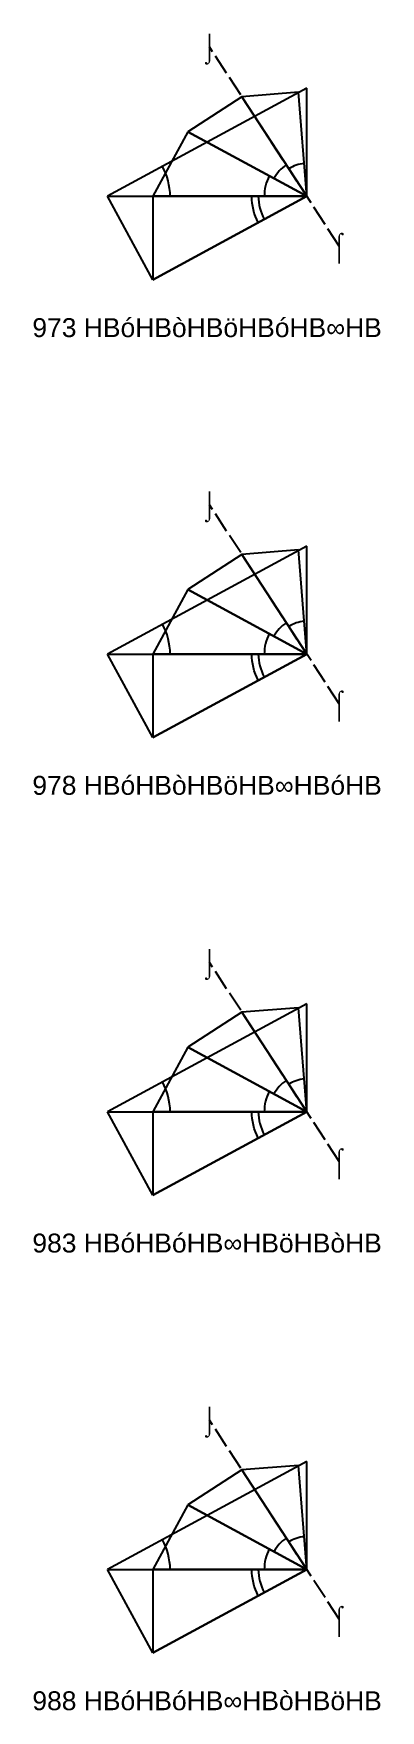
# Model space of a CAD drawing. Header units: millimetres. Extents: x 122552 to 1654769, y -10280102 to 62068.
# Drawn here: x 1130268 to 1150426, y -8266815 to -8169181 of the extents above; entities that cross this region are included whole.
import ezdxf
from ezdxf.enums import TextEntityAlignment as Align

# ---------------------------------------------------------------- set-up
doc = ezdxf.new("R2010")
doc.units = ezdxf.units.MM
doc.linetypes.add('ACAD_ISO02W100', pattern=[15, 12, -3])
for name, color, linetype in [('BASE', 170, 'Continuous'), ('HYPOTENUSE', 20, 'Continuous'), ('PERPENDICULAR', 90, 'Continuous'), ('Standard', 7, 'Continuous')]:
    doc.layers.add(name, color=color, linetype=linetype)
doc.styles.add('Arial', font='arial_0.ttf')

msp = doc.modelspace()

# ---------------------------------------------------------------- texts
at = {"style": 'Arial'}
for s, p in [('⌡', (1140493, -8169963)), ('⌠', (1148029, -8181558)), ('973 HBóHBòHBöHBóHB∞HB', (1140352, -8186304)), ('⌡', (1140493, -8196612)), ('⌠', (1148029, -8208207)), ('978 HBóHBòHBöHB∞HBóHB', (1140352, -8212952)), ('⌡', (1140493, -8223260)), ('⌠', (1148029, -8234856)), ('983 HBóHBóHB∞HBöHBòHB', (1140352, -8239601)), ('⌡', (1140493, -8249909)), ('⌠', (1148029, -8261504)), ('988 HBóHBóHB∞HBòHBöHB', (1140352, -8266250))]:
    msp.add_text(s, height=1100, dxfattribs=at).set_placement(p, align=Align.MIDDLE_CENTER)

# ---------------------------------------------------------------- blocks, each defined once
blk = doc.blocks.new('fundamental_block_GT')
at = {"color": 4}
blk.add_arc((0.1, -2.3), 276.6, 359.9799, 28.42535, dxfattribs=at)
at = {"layer": 'BASE'}
blk.add_line((0, 0), (878.9, -7.5), dxfattribs=at)
at = {"layer": 'HYPOTENUSE'}
blk.add_line((882.9, 469.5), (0, 0), dxfattribs=at)
at = {"layer": 'PERPENDICULAR'}
blk.add_line((878.9, -7.5), (882.9, 469.5), dxfattribs=at)

# ---------------------------------------------------------------- linework, layer by layer
at = {"linetype": 'ACAD_ISO02W100', "ltscale": 100}
for p, q in [((1148029, -8181558), (1140493, -8169963)), ((1148029, -8208207), (1140493, -8196612)), ((1148029, -8234856), (1140493, -8223260)), ((1148029, -8261504), (1140493, -8249909))]:
    msp.add_line(p, q, dxfattribs=at)

# ---------------------------------------------------------------- block references
for p, xscale, yscale, zscale, rotation in [((1146145, -8178659), 7.867265571233751, 7.867265571233751, 7.867265571233751, 123.511667238211), ((1146145, -8178659), 6.914651890687708, 6.914651890687708, 6.914651890687708, 95.02333447641226), ((1146145, -8178659), -11.58735412275403, 11.58735412275403, 11.58735412275403, 27.99999999999958), ((1146145, -8178659), 8.951118371073562, 8.951118371073562, 8.951118371073562, 151.9999999999985), ((1146145, -8178659), 10.184290763736, 10.184290763736, 10.184290763736, 180.4883327617911), ((1146145, -8205308), 6.914651890687708, 6.914651890687708, 6.914651890687708, 95.02333447641226), ((1146145, -8205308), 7.867265571233751, 7.867265571233751, 7.867265571233751, 123.511667238211), ((1146145, -8205308), -11.58735412275403, 11.58735412275403, 11.58735412275403, 27.99999999999958), ((1146145, -8205308), 8.951118371073562, 8.951118371073562, 8.951118371073562, 151.9999999999985), ((1146145, -8205308), 10.184290763736, 10.184290763736, 10.184290763736, 180.4883327617911), ((1146145, -8231957), 7.867265571233637, 7.867265571233637, 7.867265571233637, 123.5116672382125), ((1146145, -8231957), 6.914651890687836, 6.914651890687836, 6.914651890687836, 95.02333447641388), ((1146145, -8231957), -11.58735412275403, 11.58735412275403, 11.58735412275403, 27.99999999999958), ((1146145, -8231957), 8.951118371073443, 8.951118371073443, 8.951118371073443, 151.9999999999985), ((1146145, -8231957), 10.184290763736, 10.184290763736, 10.184290763736, 180.4883327617911), ((1146145, -8258605), 7.867265571233637, 7.867265571233637, 7.867265571233637, 123.5116672382125), ((1146145, -8258605), 6.914651890687836, 6.914651890687836, 6.914651890687836, 95.02333447641388), ((1146145, -8258605), -11.58735412275403, 11.58735412275403, 11.58735412275403, 27.99999999999958), ((1146145, -8258605), 8.951118371073443, 8.951118371073443, 8.951118371073443, 151.9999999999985), ((1146145, -8258605), 10.184290763736, 10.184290763736, 10.184290763736, 180.4883327617911)]:
    msp.add_blockref('fundamental_block_GT', p, dxfattribs=dict(xscale=xscale, yscale=yscale, zscale=zscale, rotation=rotation))
at = {"layer": 'Standard', "xscale": 13.18371388650824, "yscale": 13.18371388650824, "zscale": 13.18371388650824, "rotation": 0.4883327617913192}
for p in [(1134558, -8178659), (1134558, -8205308), (1134558, -8231957), (1134558, -8258605)]:
    msp.add_blockref('fundamental_block_GT', p, dxfattribs=at)

msp.set_redraw_order([(e.dxf.handle, doc.entitydb.next_handle()) for e in msp.query("TEXT MTEXT ATTDEF DIMENSION ARC_DIMENSION")])  # texts and dimensions are drawn at this point

doc.saveas('drawing.dxf')
